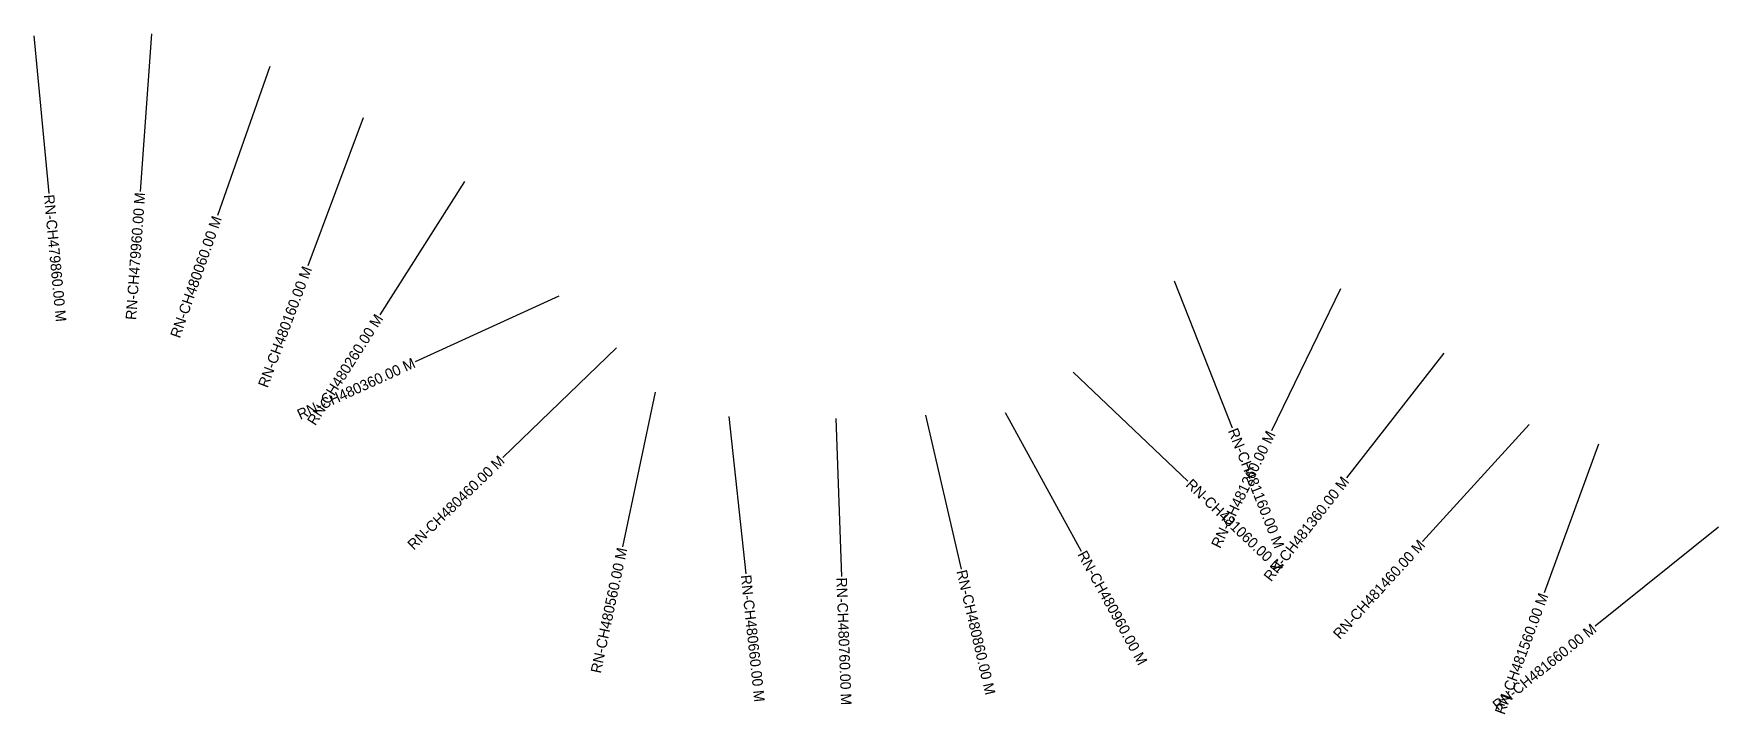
# Model space of a CAD drawing. Header units: metres. Extents: x 311669 to 317702, y 1901342 to 1905447.
# Drawn here: x 312576 to 314174, y 1901342 to 1901987 of the extents above; entities that cross this region are included whole.
import ezdxf
from ezdxf.enums import TextEntityAlignment as Align

# ---------------------------------------------------------------- set-up
doc = ezdxf.new("R2010")
doc.units = ezdxf.units.M
doc.header["$MEASUREMENT"] = 0
doc.layers.add('CS', color=134, linetype='Continuous')
doc.layers.add('CSMark', color=6, linetype='Continuous')

msp = doc.modelspace()

# ---------------------------------------------------------------- texts
at = {"layer": 'CSMark'}
for s, rotation, p in [('RN-CH479860.00 M', 275.5046, (312590.3, 1901834.8)), ('RN-CH481160.00 M', 291.6288, (313713.6, 1901612.6)), ('RN-CH481060.00 M', 316.4878, (313671.8, 1901562.4)), ('RN-CH480960.00 M', 298.7982, (313570.4, 1901495.9)), ('RN-CH480660.00 M', 276.167, (313251.7, 1901474.1)), ('RN-CH480760.00 M', 272.1222, (313342.5, 1901471.6)), ('RN-CH480860.00 M', 283.132, (313456.3, 1901478.6))]:
    msp.add_text(s, height=10, rotation=rotation, dxfattribs=at).set_placement(p, align=Align.MIDDLE_LEFT)
for s, rotation, p in [('RN-CH479960.00 M', 85.8641, (312676.7, 1901836.8)), ('RN-CH480060.00 M', 70.6597, (312749.9, 1901813.9)), ('RN-CH480160.00 M', 69.5112, (312835.5, 1901766.1)), ('RN-CH480260.00 M', 57.5795, (312903.8, 1901719.9)), ('RN-CH480360.00 M', 24.5079, (312936.9, 1901675.8)), ('RN-CH481260.00 M', 64.1335, (313750.1, 1901609.7)), ('RN-CH480460.00 M', 43.9363, (313020.2, 1901584.7)), ('RN-CH481360.00 M', 51.8964, (313820.9, 1901565.4)), ('RN-CH480560.00 M', 77.9862, (313134.3, 1901499.7)), ('RN-CH481460.00 M', 47.587, (313893.3, 1901505.1)), ('RN-CH481560.00 M', 69.7698, (314008.7, 1901456.2)), ('RN-CH481660.00 M', 38.7331, (314056.7, 1901424.7))]:
    msp.add_text(s, height=10, rotation=rotation, dxfattribs=at).set_placement(p, align=Align.MIDDLE_RIGHT)

# ---------------------------------------------------------------- linework, layer by layer
at = {"layer": 'CS'}
for p, q in [((312575.8, 1901985.2), (312590.2, 1901835.8)), ((312687.6, 1901987.4), (312676.8, 1901837.8)), ((312800, 1901956.4), (312750.3, 1901814.8)), ((312888.4, 1901907.6), (312835.9, 1901767.1)), ((312984.7, 1901847.3), (312904.3, 1901720.7)), ((313658, 1901753), (313713.2, 1901613.5)), ((313074.3, 1901738.4), (312937.8, 1901676.2)), ((313816, 1901745.5), (313750.5, 1901610.6)), ((313128.9, 1901689.5), (313020.9, 1901585.4)), ((313914.1, 1901684.3), (313821.5, 1901566.2)), ((313562.2, 1901666.4), (313671, 1901563.1)), ((313165.7, 1901647.4), (313134.5, 1901500.7)), ((313235.5, 1901624.2), (313251.6, 1901475.1)), ((313422, 1901625.7), (313456.1, 1901479.6)), ((313497.6, 1901628.2), (313569.9, 1901496.7)), ((313336.9, 1901622.5), (313342.5, 1901472.6)), ((313995.1, 1901616.6), (313893.9, 1901505.8)), ((314060.9, 1901597.9), (314009.1, 1901457.2)), ((314174.5, 1901519.2), (314057.5, 1901425.3))]:
    msp.add_line(p, q, dxfattribs=at)

msp.set_redraw_order([(e.dxf.handle, doc.entitydb.next_handle()) for e in msp.query("TEXT MTEXT ATTDEF DIMENSION ARC_DIMENSION")])  # texts and dimensions are drawn at this point

doc.saveas('drawing.dxf')
